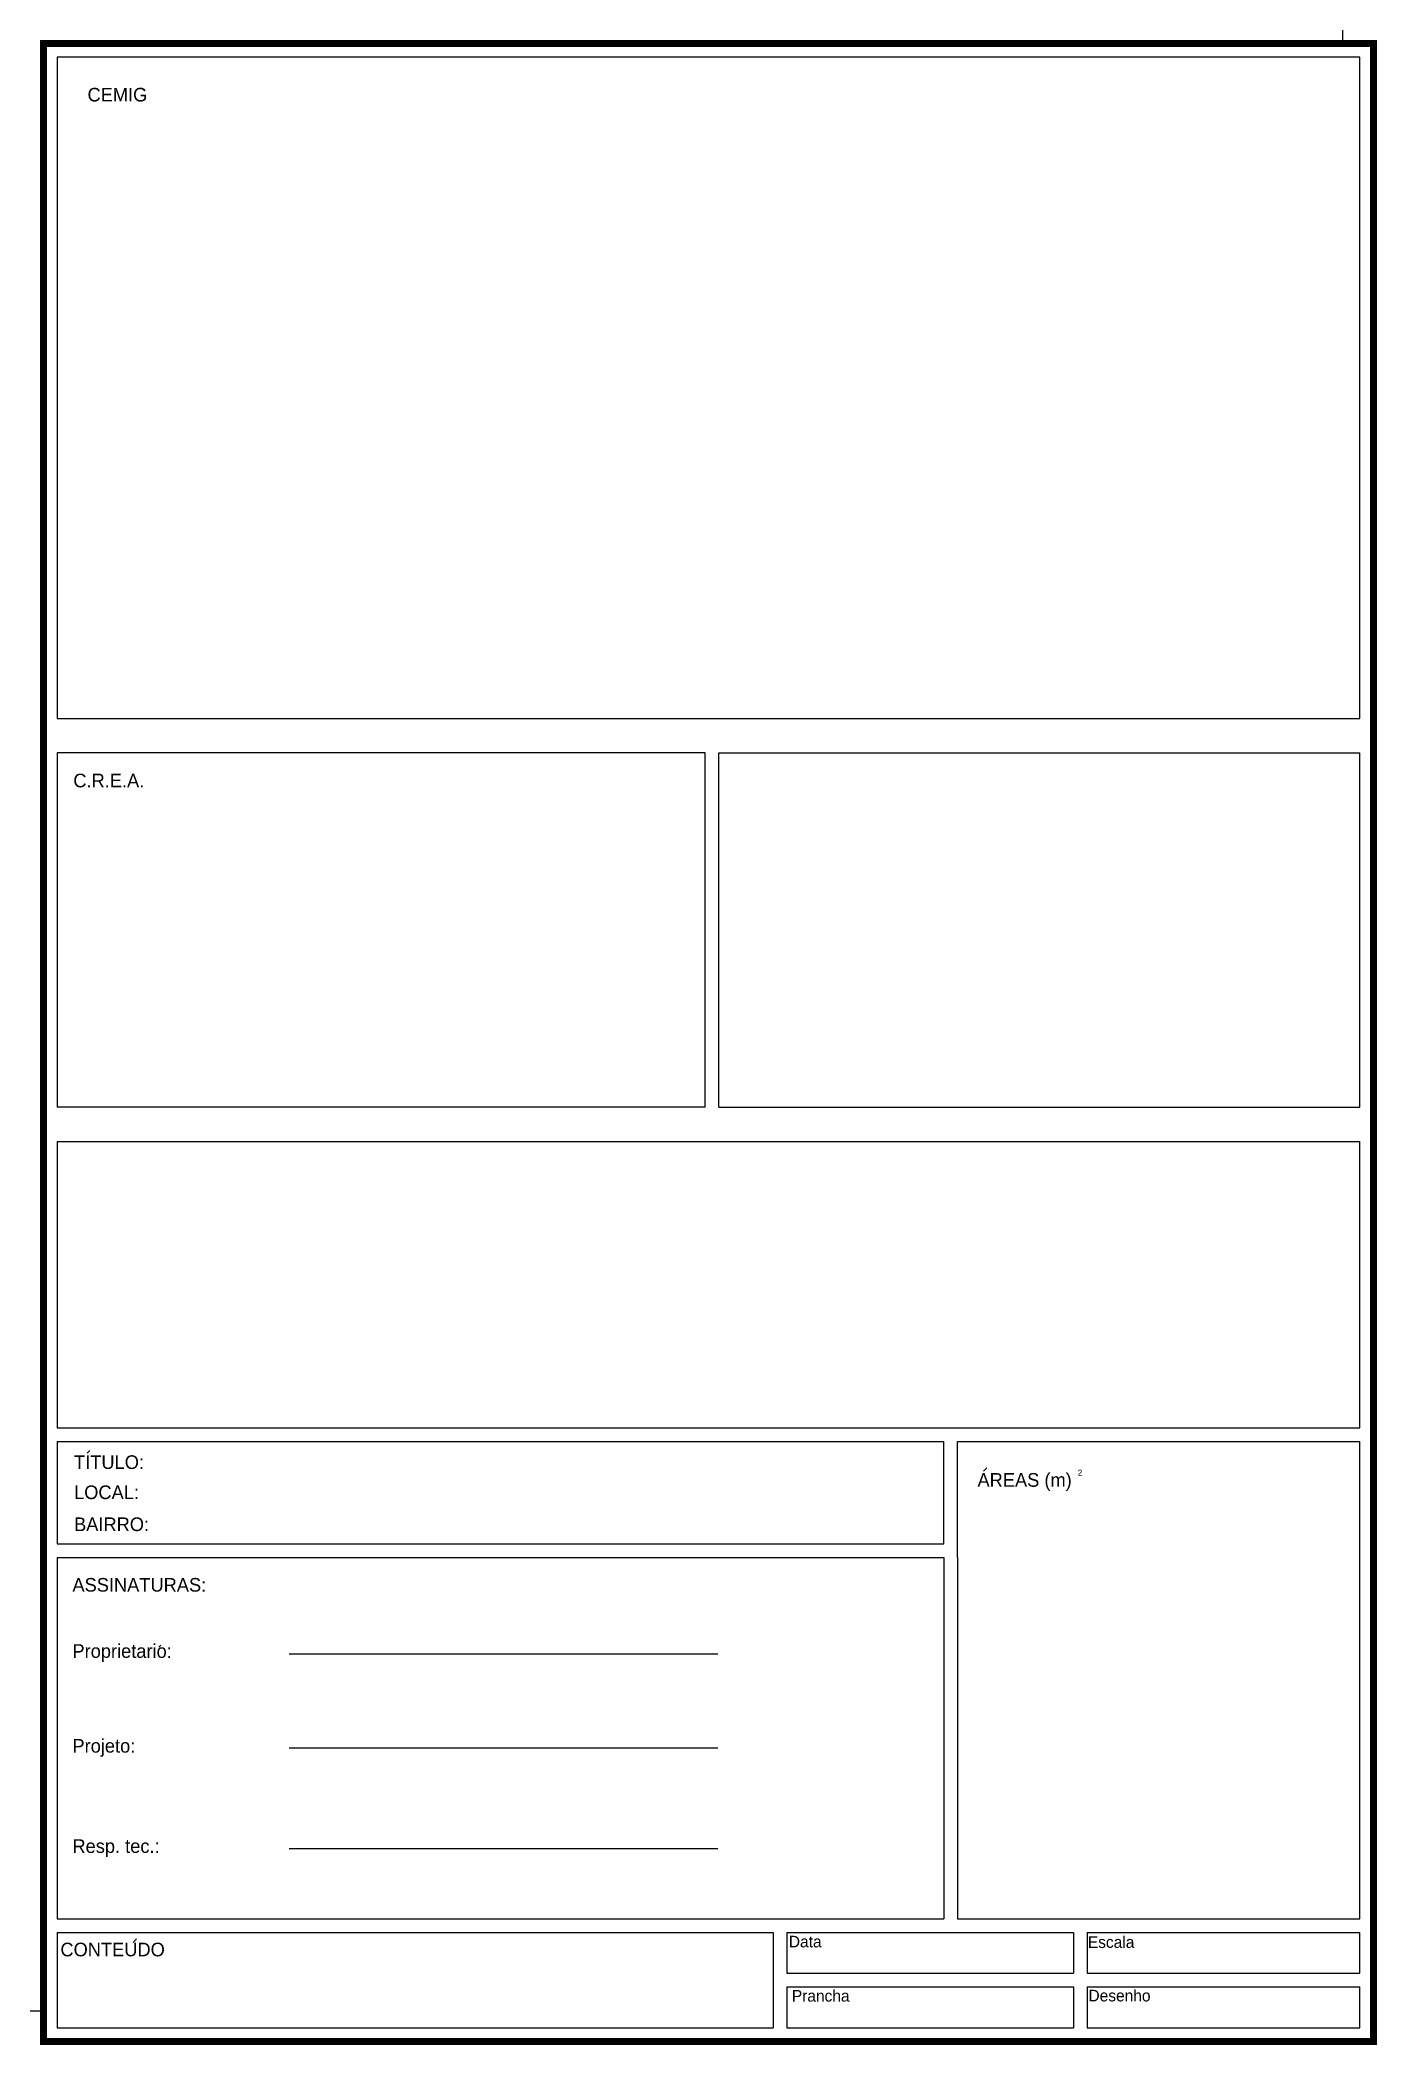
# Model space of a CAD drawing. Extents: x 0 to 1.21, y 0 to 0.89.
# Drawn here: x 1.01 to 1.206, y 0 to 0.294 of the extents above; entities that cross this region are included whole.
import ezdxf

# ---------------------------------------------------------------- set-up
doc = ezdxf.new("R2010")
doc.units = 0
doc.layers.get('0').update_dxf_attribs({"linetype": 'CONTINUOUS'})

msp = doc.modelspace()

# ---------------------------------------------------------------- texts
at = {"color": 0}
for s, height, p in [('CEMIG', 0.002, (1.01695, 0.285)), ('C.R.E.A.', 0.002, (1.01487, 0.18442)), ('TITULO:', 0.002, (1.01498, 0.08446)), ('AREAS (m)', 0.002, (1.14744, 0.08185)), ('2', 0.000877, (1.16215, 0.08348)), ('LOCAL:', 0.002, (1.01498, 0.08004)), ('BAIRRO:', 0.002, (1.01498, 0.07535)), ('ASSINATURAS:', 0.002, (1.01474, 0.06647)), ('Proprietario:', 0.002, (1.01474, 0.05676)), ('Projeto:', 0.002, (1.01474, 0.04286)), ('Resp. tec.:', 0.002, (1.01474, 0.02815)), ('CONTEUDO', 0.002, (1.01298, 0.01299)), ('Data', 0.0017, (1.11978, 0.0143)), ('Escala', 0.0017, (1.16362, 0.01423)), ('Prancha', 0.0017, (1.12022, 0.00635)), ('Desenho', 0.0017, (1.16371, 0.00638))]:
    msp.add_text(s, height=height, dxfattribs=at).set_placement(p)

# ---------------------------------------------------------------- linework, layer by layer
at = {"color": 0}
for p, q in [((1.01689, 0.0868), (1.01728, 0.08719)), ((1.02739, 0.05831), (1.02768, 0.05864)), ((1.04653, 0.05736), (1.10938, 0.05736)), ((1.04653, 0.04357), (1.10938, 0.04357)), ((1.04653, 0.02879), (1.10938, 0.02879)), ((1.02366, 0.01503), (1.02411, 0.01556))]:
    msp.add_line(p, q, dxfattribs=at)
for points in [[(1.201, 0.293), (1.201, 0.884), (0.005, 0.884), (0.005, 0.005), (1.01048, 0.005)], [(1.0125, 0.2915), (1.0125, 0.1945)], [(1.2035, 0.1945), (1.2035, 0.2915), (1.0125, 0.2915)], [(1.0125, 0.1945), (1.2035, 0.1945)], [(1.1075, 0.1895), (1.0125, 0.1895)], [(1.0125, 0.1895), (1.0125, 0.1375)], [(1.1075, 0.1375), (1.1075, 0.1895)], [(1.1095, 0.1375), (1.1095, 0.1895)], [(1.1095, 0.1895), (1.2035, 0.1895)], [(1.2035, 0.1375), (1.2035, 0.1895)], [(1.1075, 0.1375), (1.0125, 0.1375)], [(1.1095, 0.1375), (1.2035, 0.1375)], [(1.0125, 0.1325), (1.2035, 0.1325)], [(1.0125, 0.1325), (1.0125, 0.0905)], [(1.2035, 0.0905), (1.2035, 0.1325)], [(1.0125, 0.0905), (1.2035, 0.0905)], [(1.0125, 0.0735), (1.1425, 0.0735), (1.1425, 0.0885)], [(1.0125, 0.0885), (1.0125, 0.0735)], [(1.0125, 0.0885), (1.1425, 0.0885)], [(1.1445, 0.0715), (1.1445, 0.0885)], [(1.1445, 0.0885), (1.2035, 0.0885)], [(1.2035, 0.0185), (1.2035, 0.0885)], [(1.14834, 0.08413), (1.14881, 0.08464)], [(1.0125, 0.0715), (1.1425, 0.0715)], [(1.0125, 0.0715), (1.0125, 0.0185)], [(1.1425, 0.0715), (1.1425, 0.0185)], [(1.1445, 0.0715), (1.1445, 0.0185)], [(1.0125, 0.0185), (1.1425, 0.0185)], [(1.1445, 0.0185), (1.2035, 0.0185)], [(1.0125, 0.0165), (1.1175, 0.0165)], [(1.0125, 0.0165), (1.0125, 0.0025), (1.1175, 0.0025)], [(1.1175, 0.0165), (1.1175, 0.0025)], [(1.1195, 0.0165), (1.1195, 0.0105)], [(1.1195, 0.0165), (1.1615, 0.0165)], [(1.1615, 0.0165), (1.1615, 0.0105)], [(1.1635, 0.0165), (1.1635, 0.0105)], [(1.1635, 0.0165), (1.2035, 0.0165)], [(1.2035, 0.0105), (1.2035, 0.0165)], [(1.1195, 0.0105), (1.1615, 0.0105)], [(1.1635, 0.0105), (1.2035, 0.0105)], [(1.1195, 0.0085), (1.1195, 0.0025)], [(1.1195, 0.0085), (1.1615, 0.0085)], [(1.1615, 0.0085), (1.1615, 0.0025)], [(1.1635, 0.0085), (1.1635, 0.0025)], [(1.1635, 0.0085), (1.2035, 0.0085)], [(1.1635, 0.0025), (1.2035, 0.0025), (1.2035, 0.0085)], [(1.1195, 0.0025), (1.1615, 0.0025)]]:
    msp.add_lwpolyline(points, dxfattribs=at)
at = {"color": 0, "const_width": 0.001}
msp.add_lwpolyline([(1.0105, 0.2935), (1.0105, 0.0005), (1.2055, 0.0005), (1.2055, 0.2935), (1.0105, 0.2935)], dxfattribs=at)

msp.set_redraw_order([(e.dxf.handle, doc.entitydb.next_handle()) for e in msp.query("TEXT MTEXT ATTDEF DIMENSION ARC_DIMENSION")])  # texts and dimensions are drawn at this point

doc.saveas('drawing.dxf')
